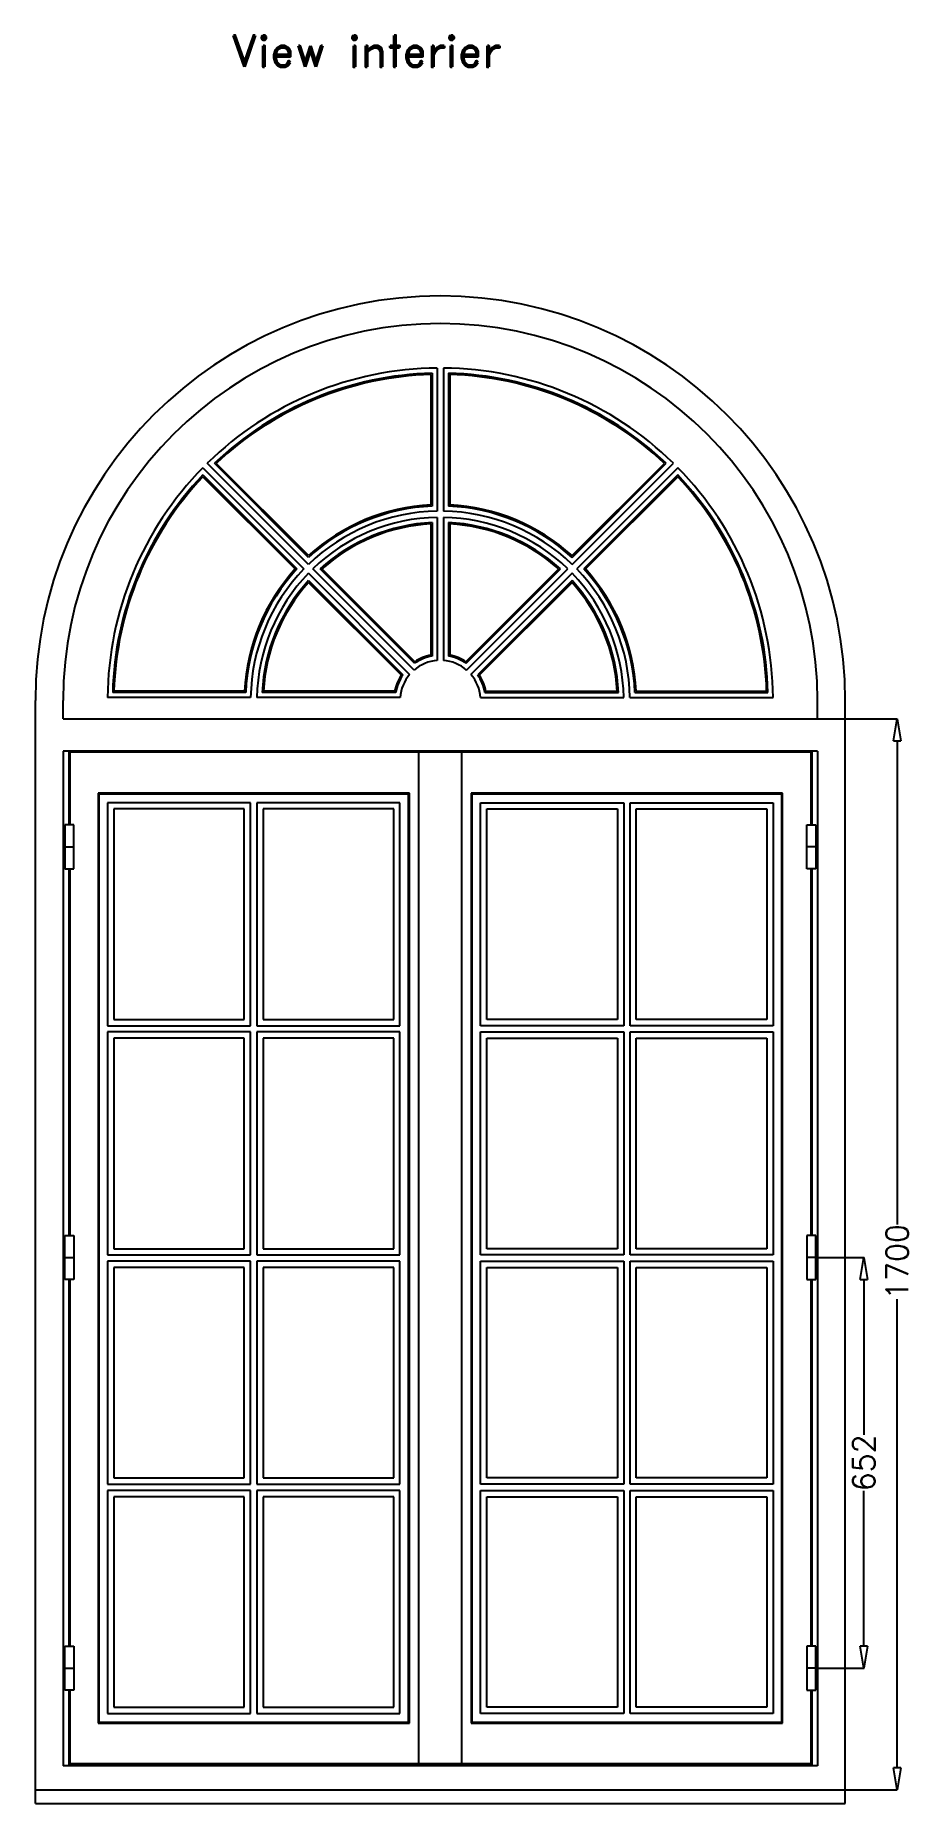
# Model space of a CAD drawing. Header units: millimetres. Extents: x 2806 to 10642, y -276 to 6064.
# Drawn here: x 9251 to 10642, y 3257 to 6064 of the extents above; entities that cross this region are included whole.
import ezdxf
from ezdxf.enums import TextEntityAlignment as Align

# ---------------------------------------------------------------- set-up
doc = ezdxf.new("R2010")
doc.units = ezdxf.units.MM
doc.layers.get('0').update_dxf_attribs({"color": 250})
doc.layers.add('dim', color=7, linetype='Continuous')
doc.layers.add('txt', color=189, linetype='Continuous')
doc.styles.add('ROMAND', font='romand.shx')
doc.styles.add('romans', font='romans.shx')
doc.dimstyles.new('ECH1-1 objet', dxfattribs={"dimtxt": 35, "dimasz": 35, "dimexe": 0.18, "dimexo": 0, "dimgap": 0.09, "dimtad": 0, "dimdec": 8, "dimdsep": 46, "dimtxsty": 'romans', "dimblk1": 'CLOSEDBLANK', "dimblk2": 'CLOSEDBLANK', "dimsah": 1, "dimcen": 1, "dimclrd": 9, "dimclre": 9, "dimclrt": 6, "dimadec": 0, "dimazin": 0, "dimtfac": 1, "dimtdec": 8, "dimtofl": 0, "dimtmove": 0, "dimatfit": 3, "dimldrblk": 'CLOSEDBLANK', "dimfxl": 1, "dimtolj": 1, "dimtzin": 0, "dimarcsym": 0})

msp = doc.modelspace()

# ---------------------------------------------------------------- texts
at = {"layer": 'txt', "style": 'ROMAND'}
msp.add_text('View interier', height=50, dxfattribs=at).set_placement((9775.63652106, 6013.77110727), align=Align.CENTER)

# ---------------------------------------------------------------- blocks, each defined once
blk = doc.blocks.new('_ClosedBlank')
at = {"color": 0, "linetype": 'ByBlock', "lineweight": -2}
for p, q in [((-1, 0.167), (0, 0)), ((-1, 0.167), (-1, -0.167)), ((0, 0), (-1, -0.167))]:
    blk.add_line(p, q, dxfattribs=at)
blk = doc.blocks.new('*D48')
at = {"layer": 'Defpoints', "color": 0, "transparency": 16777216}
for p in [(10489.5, 4123.6), (10489.5, 3471.6), (10565.8, 3471.6)]:
    blk.add_point(p, dxfattribs=at)
at = {"layer": 'dim', "color": 9, "lineweight": -2, "transparency": 16777216}
for p, q in [((10489.5, 4123.6), (10566, 4123.6)), ((10565.8, 4088.6), (10565.8, 3841.9)), ((10565.8, 3506.6), (10565.8, 3753.4)), ((10489.5, 3471.6), (10566, 3471.6))]:
    blk.add_line(p, q, dxfattribs=at)
at = {"layer": 'dim', "color": 9, "lineweight": -2, "transparency": 16777216, "xscale": 35, "yscale": 35, "zscale": 35}
for p, rotation in [((10565.8, 4123.6), 90), ((10565.8, 3471.6), 270)]:
    blk.add_blockref('_ClosedBlank', p, dxfattribs=dict(at, rotation=rotation))
at = {"layer": 'dim', "color": 6, "transparency": 16777216, "insert": (10565.8, 3797.6), "char_height": 35, "attachment_point": 5, "rotation": 90, "style": 'romans'}
blk.add_mtext('\\A1;652', dxfattribs=at)
blk = doc.blocks.new('*D74')
at = {"layer": 'Defpoints', "color": 0, "transparency": 16777216}
for p in [(10492.2, 4978.6), (10618.6, 4978.6), (10536.2, 3278.6)]:
    blk.add_point(p, dxfattribs=at)
at = {"layer": 'dim', "color": 9, "lineweight": -2, "transparency": 16777216}
for p, q in [((10492.2, 4978.6), (10618.8, 4978.6)), ((10618.6, 4943.6), (10618.6, 4175.8)), ((10618.6, 3313.6), (10618.6, 4057.3)), ((10536.2, 3278.6), (10618.8, 3278.6))]:
    blk.add_line(p, q, dxfattribs=at)
at = {"layer": 'dim', "color": 9, "lineweight": -2, "transparency": 16777216, "xscale": 35, "yscale": 35, "zscale": 35}
for p, rotation in [((10618.6, 4978.6), 90), ((10618.6, 3278.6), 270)]:
    blk.add_blockref('_ClosedBlank', p, dxfattribs=dict(at, rotation=rotation))
at = {"layer": 'dim', "color": 6, "transparency": 16777216, "insert": (10618.6, 4116.5), "char_height": 35, "attachment_point": 5, "rotation": 90, "style": 'romans'}
blk.add_mtext('\\A1;1700', dxfattribs=at)

# ---------------------------------------------------------------- dimensions: what is measured, and where the dimension line sits
at = {"layer": 'dim'}
dim = msp.add_linear_dim(base=(10618.5727516065, 4978.6223844145), p1=(10536.2419447292, 3278.6223844146), p2=(10492.2419447293, 4978.6223844145), angle=90, dimstyle='ECH1-1 objet', dxfattribs=at)
dim.commit()
dim.dimension.update_dxf_attribs({"geometry": '*D74', "text_midpoint": (10618.5727516065, 4116.5295240659), "dimtype": 160})
dim = msp.add_linear_dim(base=(10565.8302198699, 3471.6223844145), p1=(10489.4919447293, 4123.6223844145), p2=(10489.4919447292, 3471.6223844145), angle=90, dimstyle='ECH1-1 objet', dxfattribs=at)
dim.commit()
dim.dimension.update_dxf_attribs({"geometry": '*D48', "text_midpoint": (10565.8302198699, 3797.6223844146)})

# ---------------------------------------------------------------- linework, layer by layer
for p, q in [((9888.74194473, 5535.59870964), (9888.74194473, 5308.58085331)), ((9898.74194473, 5535.59870964), (9898.74194473, 5308.58085331)), ((9878.74194473, 5525.4051574), (9878.74194473, 5318.26043746)), ((9880.74194473, 5527.45985902), (9880.74194473, 5316.34880052)), ((9906.74194473, 5527.45985902), (9906.74194473, 5316.34880052)), ((9908.74194473, 5525.4051574), (9908.74194473, 5318.26043746)), ((9516.87077095, 5377.42249038), (9677.39663661, 5216.89662472)), ((9516.96895317, 5366.01059966), (9666.24701422, 5216.73253862)), ((9517.00763305, 5363.14349266), (9663.48106921, 5216.6700565)), ((9684.46770442, 5223.96769253), (9523.94183876, 5384.49355819)), ((9684.63179053, 5235.11731493), (9535.35372948, 5384.39537598)), ((9684.69427264, 5237.88325994), (9538.22083649, 5384.35669609)), ((10102.78961681, 5237.88325994), (10249.26305297, 5384.35669609)), ((10102.85209893, 5235.11731493), (10252.13015998, 5384.39537598)), ((10103.01618503, 5223.96769253), (10263.5420507, 5384.49355819)), ((10270.61311851, 5377.42249038), (10110.08725285, 5216.89662472)), ((10270.51493629, 5366.01059966), (10121.23687524, 5216.73253862)), ((10270.47625641, 5363.14349266), (10124.00282025, 5216.6700565)), ((9878.74194473, 5288.22174293), (9878.74194473, 5080.08616847)), ((9880.74194473, 5290.32364016), (9880.74194473, 5078.43904912)), ((9888.74194473, 5298.57942592), (9888.74194473, 5071.42677298)), ((9898.74194473, 5298.57942592), (9898.74194473, 5071.42677298)), ((9906.74194473, 5290.32364016), (9906.74194473, 5078.43904912)), ((9908.74194473, 5288.22174293), (9908.74194473, 5080.08616847)), ((9684.46871374, 5209.82454759), (9845.089895, 5049.20336633)), ((9684.64958159, 5198.32997125), (9834.47461274, 5048.50494009)), ((9684.72163381, 5195.4294919), (9831.89570991, 5048.25541579)), ((9852.16096281, 5056.27443414), (9691.53978155, 5216.8956154)), ((9852.85938905, 5066.8897164), (9703.0343579, 5216.71474756)), ((9853.10891335, 5069.46861923), (9705.93483724, 5216.64269534)), ((9934.37497611, 5069.46861923), (10081.54905222, 5216.64269534)), ((9934.62450041, 5066.8897164), (10084.44953156, 5216.71474756)), ((9935.32292665, 5056.27443414), (10095.9441079, 5216.8956154)), ((10103.01517572, 5209.82454759), (9942.39399446, 5049.20336633)), ((10102.83430787, 5198.32997125), (9953.00927672, 5048.50494009)), ((10102.76225565, 5195.4294919), (9955.58817954, 5048.25541579)), ((9251.24194473, 3256.62238441), (9251.24194473, 5007.62238441)), ((9295.24194473, 4978.62238441), (9295.24194473, 5007.62238441)), ((9592.78347583, 5012.62238441), (9365.7656195, 5012.62238441)), ((9585.01552863, 5020.62238441), (9373.90447013, 5020.62238441)), ((9583.10389168, 5022.62238441), (9375.95917174, 5022.62238441)), ((9829.93755617, 5012.62238441), (9602.78490323, 5012.62238441)), ((9822.92528002, 5020.62238441), (9611.04068898, 5020.62238441)), ((9821.27816067, 5022.62238441), (9613.14258621, 5022.62238441)), ((9957.54633329, 5012.62238441), (10184.69898623, 5012.62238441)), ((9964.55860943, 5020.62238441), (10176.44320047, 5020.62238441)), ((9966.20572879, 5022.62238441), (10174.34130325, 5022.62238441)), ((10194.70041362, 5012.62238441), (10421.71826996, 5012.62238441)), ((10202.46836083, 5020.62238441), (10413.57941933, 5020.62238441)), ((10204.37999777, 5022.62238441), (10411.52471771, 5022.62238441)), ((10492.24194473, 4978.62238441), (10492.24194473, 5007.62238441)), ((10536.24194473, 3256.62238441), (10536.24194473, 5007.62238441)), ((9295.24194473, 4978.62238441), (10492.24194473, 4978.62238441)), ((10492.24194473, 4927.62238441), (9295.24194473, 4927.62238441)), ((9295.24194473, 4927.62238441), (9295.24194473, 3316.62238441)), ((9304.24194473, 4927.62238441), (9304.24194473, 4810.62238441)), ((10481.74194473, 4925.62238441), (9305.74194473, 4925.62238441)), ((9305.74194473, 4925.62238441), (9305.74194473, 4810.62238441)), ((9859.74194473, 3319.62238441), (9859.74194473, 4925.62238441)), ((9927.74194473, 3319.62238441), (9927.74194473, 4925.62238441)), ((10481.74194473, 4925.62238441), (10481.74194473, 4810.62238441)), ((10483.24194473, 4927.62238441), (10483.24194473, 4810.62238441)), ((10492.24194473, 4927.62238441), (10492.24194473, 3316.62238441)), ((9844.74194473, 4860.62238441), (9350.74194473, 4860.62238441)), ((9350.74194473, 4860.62238441), (9350.74194473, 3384.62238441)), ((9843.49194473, 4859.37238441), (9351.99194473, 4859.37238441)), ((9351.99194473, 4859.37238441), (9351.99194473, 3385.87238441)), ((9843.49194473, 3385.87238441), (9843.49194473, 4859.37238441)), ((9844.74194473, 3384.62238441), (9844.74194473, 4860.62238441)), ((10436.74194473, 4860.62238441), (9942.74194473, 4860.62238441)), ((9942.74194473, 4860.62238441), (9942.74194473, 3384.62238441)), ((10435.49194473, 4859.37238441), (9943.99194473, 4859.37238441)), ((9943.99194473, 4859.37238441), (9943.99194473, 3385.87238441)), ((10435.49194473, 3385.87238441), (10435.49194473, 4859.37238441)), ((10436.74194473, 3384.62238441), (10436.74194473, 4860.62238441)), ((9592.74194473, 4845.62238441), (9365.74194473, 4845.62238441)), ((9365.74194473, 4845.62238441), (9365.74194473, 4491.62238441)), ((9582.74194473, 4835.62238441), (9375.74194473, 4835.62238441)), ((9375.74194473, 4835.62238441), (9375.74194473, 4501.62238441)), ((9582.74194473, 4501.62238441), (9582.74194473, 4835.62238441)), ((9592.74194473, 4491.62238441), (9592.74194473, 4845.62238441)), ((9829.74194473, 4845.62238441), (9602.74194473, 4845.62238441)), ((9602.74194473, 4845.62238441), (9602.74194473, 4491.62238441)), ((9819.74194473, 4835.62238441), (9612.74194473, 4835.62238441)), ((9612.74194473, 4835.62238441), (9612.74194473, 4501.62238441)), ((9819.74194473, 4501.62238441), (9819.74194473, 4835.62238441)), ((9829.74194473, 4491.62238441), (9829.74194473, 4845.62238441)), ((9957.74194473, 4491.62238441), (9957.74194473, 4845.62238441)), ((9957.74194473, 4845.62238441), (10184.74194473, 4845.62238441)), ((9967.74194473, 4501.62238441), (9967.74194473, 4835.62238441)), ((9967.74194473, 4835.62238441), (10174.74194473, 4835.62238441)), ((10174.74194473, 4835.62238441), (10174.74194473, 4501.62238441)), ((10184.74194473, 4845.62238441), (10184.74194473, 4491.62238441)), ((10194.74194473, 4491.62238441), (10194.74194473, 4845.62238441)), ((10194.74194473, 4845.62238441), (10421.74194473, 4845.62238441)), ((10204.74194473, 4501.62238441), (10204.74194473, 4835.62238441)), ((10204.74194473, 4835.62238441), (10411.74194473, 4835.62238441)), ((10411.74194473, 4835.62238441), (10411.74194473, 4501.62238441)), ((10421.74194473, 4845.62238441), (10421.74194473, 4491.62238441)), ((9311.99194473, 4810.62238441), (9297.99194473, 4810.62238441)), ((9297.99194473, 4810.62238441), (9297.99194473, 4740.62238441)), ((9311.99194473, 4740.62238441), (9311.99194473, 4810.62238441)), ((10475.49194473, 4810.62238441), (10489.49194473, 4810.62238441)), ((10475.49194473, 4740.62238441), (10475.49194473, 4810.62238441)), ((10489.49194473, 4810.62238441), (10489.49194473, 4740.62238441)), ((9297.99194473, 4775.62238441), (9311.99194473, 4775.62238441)), ((10489.49194473, 4775.62238441), (10475.49194473, 4775.62238441)), ((9297.99194473, 4740.62238441), (9311.99194473, 4740.62238441)), ((9304.24194473, 4740.62238441), (9304.24194473, 4158.62238441)), ((9305.74194473, 4740.62238441), (9305.74194473, 4158.62238441)), ((10489.49194473, 4740.62238441), (10475.49194473, 4740.62238441)), ((10481.74194473, 4740.62238441), (10481.74194473, 4158.62238441)), ((10483.24194473, 4740.62238441), (10483.24194473, 4158.62238441)), ((9365.74194473, 4491.62238441), (9592.74194473, 4491.62238441)), ((9375.74194473, 4501.62238441), (9582.74194473, 4501.62238441)), ((9602.74194473, 4491.62238441), (9829.74194473, 4491.62238441)), ((9612.74194473, 4501.62238441), (9819.74194473, 4501.62238441)), ((10184.74194473, 4491.62238441), (9957.74194473, 4491.62238441)), ((10174.74194473, 4501.62238441), (9967.74194473, 4501.62238441)), ((10421.74194473, 4491.62238441), (10194.74194473, 4491.62238441)), ((10411.74194473, 4501.62238441), (10204.74194473, 4501.62238441)), ((9592.74194473, 4481.62238441), (9365.74194473, 4481.62238441)), ((9365.74194473, 4481.62238441), (9365.74194473, 4127.62238441)), ((9582.74194473, 4471.62238441), (9375.74194473, 4471.62238441)), ((9375.74194473, 4471.62238441), (9375.74194473, 4137.62238441)), ((9582.74194473, 4137.62238441), (9582.74194473, 4471.62238441)), ((9592.74194473, 4127.62238441), (9592.74194473, 4481.62238441)), ((9829.74194473, 4481.62238441), (9602.74194473, 4481.62238441)), ((9602.74194473, 4481.62238441), (9602.74194473, 4127.62238441)), ((9819.74194473, 4471.62238441), (9612.74194473, 4471.62238441)), ((9612.74194473, 4471.62238441), (9612.74194473, 4137.62238441)), ((9819.74194473, 4137.62238441), (9819.74194473, 4471.62238441)), ((9829.74194473, 4127.62238441), (9829.74194473, 4481.62238441)), ((9957.74194473, 4127.62238441), (9957.74194473, 4481.62238441)), ((9957.74194473, 4481.62238441), (10184.74194473, 4481.62238441)), ((9967.74194473, 4137.62238441), (9967.74194473, 4471.62238441)), ((9967.74194473, 4471.62238441), (10174.74194473, 4471.62238441)), ((10174.74194473, 4471.62238441), (10174.74194473, 4137.62238441)), ((10184.74194473, 4481.62238441), (10184.74194473, 4127.62238441)), ((10194.74194473, 4127.62238441), (10194.74194473, 4481.62238441)), ((10194.74194473, 4481.62238441), (10421.74194473, 4481.62238441)), ((10204.74194473, 4137.62238441), (10204.74194473, 4471.62238441)), ((10204.74194473, 4471.62238441), (10411.74194473, 4471.62238441)), ((10411.74194473, 4471.62238441), (10411.74194473, 4137.62238441)), ((10421.74194473, 4481.62238441), (10421.74194473, 4127.62238441)), ((9297.99194473, 4088.62238441), (9297.99194473, 4158.62238441)), ((9297.99194473, 4158.62238441), (9311.99194473, 4158.62238441)), ((9311.99194473, 4158.62238441), (9311.99194473, 4088.62238441)), ((10489.49194473, 4158.62238441), (10475.49194473, 4158.62238441)), ((10475.49194473, 4158.62238441), (10475.49194473, 4088.62238441)), ((10489.49194473, 4088.62238441), (10489.49194473, 4158.62238441)), ((9365.74194473, 4127.62238441), (9592.74194473, 4127.62238441)), ((9375.74194473, 4137.62238441), (9582.74194473, 4137.62238441)), ((9602.74194473, 4127.62238441), (9829.74194473, 4127.62238441)), ((9612.74194473, 4137.62238441), (9819.74194473, 4137.62238441)), ((10184.74194473, 4127.62238441), (9957.74194473, 4127.62238441)), ((10174.74194473, 4137.62238441), (9967.74194473, 4137.62238441)), ((10421.74194473, 4127.62238441), (10194.74194473, 4127.62238441)), ((10411.74194473, 4137.62238441), (10204.74194473, 4137.62238441)), ((9297.99194473, 4123.62238441), (9311.99194473, 4123.62238441)), ((9592.74194473, 4117.62238441), (9365.74194473, 4117.62238441)), ((9365.74194473, 4117.62238441), (9365.74194473, 3763.62238441)), ((9582.74194473, 4107.62238441), (9375.74194473, 4107.62238441)), ((9375.74194473, 4107.62238441), (9375.74194473, 3773.62238441)), ((9582.74194473, 3773.62238441), (9582.74194473, 4107.62238441)), ((9592.74194473, 3763.62238441), (9592.74194473, 4117.62238441)), ((9829.74194473, 4117.62238441), (9602.74194473, 4117.62238441)), ((9602.74194473, 4117.62238441), (9602.74194473, 3763.62238441)), ((9819.74194473, 4107.62238441), (9612.74194473, 4107.62238441)), ((9612.74194473, 4107.62238441), (9612.74194473, 3773.62238441)), ((9819.74194473, 3773.62238441), (9819.74194473, 4107.62238441)), ((9829.74194473, 3763.62238441), (9829.74194473, 4117.62238441)), ((9957.74194473, 3763.62238441), (9957.74194473, 4117.62238441)), ((9957.74194473, 4117.62238441), (10184.74194473, 4117.62238441)), ((9967.74194473, 3773.62238441), (9967.74194473, 4107.62238441)), ((9967.74194473, 4107.62238441), (10174.74194473, 4107.62238441)), ((10174.74194473, 4107.62238441), (10174.74194473, 3773.62238441)), ((10184.74194473, 4117.62238441), (10184.74194473, 3763.62238441)), ((10194.74194473, 3763.62238441), (10194.74194473, 4117.62238441)), ((10194.74194473, 4117.62238441), (10421.74194473, 4117.62238441)), ((10204.74194473, 3773.62238441), (10204.74194473, 4107.62238441)), ((10204.74194473, 4107.62238441), (10411.74194473, 4107.62238441)), ((10411.74194473, 4107.62238441), (10411.74194473, 3773.62238441)), ((10421.74194473, 4117.62238441), (10421.74194473, 3763.62238441)), ((10489.49194473, 4123.62238441), (10475.49194473, 4123.62238441)), ((9311.99194473, 4088.62238441), (9297.99194473, 4088.62238441)), ((9304.24194473, 4088.62238441), (9304.24194473, 3506.62238441)), ((9305.74194473, 4088.62238441), (9305.74194473, 3506.62238441)), ((10475.49194473, 4088.62238441), (10489.49194473, 4088.62238441)), ((10481.74194473, 4088.62238441), (10481.74194473, 3506.62238441)), ((10483.24194473, 4088.62238441), (10483.24194473, 3506.62238441)), ((9365.74194473, 3763.62238441), (9592.74194473, 3763.62238441)), ((9375.74194473, 3773.62238441), (9582.74194473, 3773.62238441)), ((9602.74194473, 3763.62238441), (9829.74194473, 3763.62238441)), ((9612.74194473, 3773.62238441), (9819.74194473, 3773.62238441)), ((10184.74194473, 3763.62238441), (9957.74194473, 3763.62238441)), ((10174.74194473, 3773.62238441), (9967.74194473, 3773.62238441)), ((10421.74194473, 3763.62238441), (10194.74194473, 3763.62238441)), ((10411.74194473, 3773.62238441), (10204.74194473, 3773.62238441)), ((9592.74194473, 3753.62238441), (9365.74194473, 3753.62238441)), ((9365.74194473, 3753.62238441), (9365.74194473, 3399.62238441)), ((9582.74194473, 3743.62238441), (9375.74194473, 3743.62238441)), ((9375.74194473, 3743.62238441), (9375.74194473, 3409.62238441)), ((9582.74194473, 3409.62238441), (9582.74194473, 3743.62238441)), ((9592.74194473, 3399.62238441), (9592.74194473, 3753.62238441)), ((9829.74194473, 3753.62238441), (9602.74194473, 3753.62238441)), ((9602.74194473, 3753.62238441), (9602.74194473, 3399.62238441)), ((9819.74194473, 3743.62238441), (9612.74194473, 3743.62238441)), ((9612.74194473, 3743.62238441), (9612.74194473, 3409.62238441)), ((9819.74194473, 3409.62238441), (9819.74194473, 3743.62238441)), ((9829.74194473, 3399.62238441), (9829.74194473, 3753.62238441)), ((9957.74194473, 3399.62238441), (9957.74194473, 3753.62238441)), ((9957.74194473, 3753.62238441), (10184.74194473, 3753.62238441)), ((9967.74194473, 3409.62238441), (9967.74194473, 3743.62238441)), ((9967.74194473, 3743.62238441), (10174.74194473, 3743.62238441)), ((10174.74194473, 3743.62238441), (10174.74194473, 3409.62238441)), ((10184.74194473, 3753.62238441), (10184.74194473, 3399.62238441)), ((10194.74194473, 3399.62238441), (10194.74194473, 3753.62238441)), ((10194.74194473, 3753.62238441), (10421.74194473, 3753.62238441)), ((10204.74194473, 3409.62238441), (10204.74194473, 3743.62238441)), ((10204.74194473, 3743.62238441), (10411.74194473, 3743.62238441)), ((10411.74194473, 3743.62238441), (10411.74194473, 3409.62238441)), ((10421.74194473, 3753.62238441), (10421.74194473, 3399.62238441)), ((9297.99194473, 3436.62238441), (9297.99194473, 3506.62238441)), ((9297.99194473, 3506.62238441), (9311.99194473, 3506.62238441)), ((9311.99194473, 3506.62238441), (9311.99194473, 3436.62238441)), ((10489.49194473, 3506.62238441), (10475.49194473, 3506.62238441)), ((10475.49194473, 3506.62238441), (10475.49194473, 3436.62238441)), ((10489.49194473, 3436.62238441), (10489.49194473, 3506.62238441)), ((9297.99194473, 3471.62238441), (9311.99194473, 3471.62238441)), ((10489.49194473, 3471.62238441), (10475.49194473, 3471.62238441)), ((9311.99194473, 3436.62238441), (9297.99194473, 3436.62238441)), ((9304.24194473, 3436.62238441), (9304.24194473, 3316.62238441)), ((9305.74194473, 3436.62238441), (9305.74194473, 3319.62238441)), ((10475.49194473, 3436.62238441), (10489.49194473, 3436.62238441)), ((10481.74194473, 3436.62238441), (10481.74194473, 3319.62238441)), ((10483.24194473, 3436.62238441), (10483.24194473, 3316.62238441)), ((9365.74194473, 3399.62238441), (9592.74194473, 3399.62238441)), ((9375.74194473, 3409.62238441), (9582.74194473, 3409.62238441)), ((9602.74194473, 3399.62238441), (9829.74194473, 3399.62238441)), ((9612.74194473, 3409.62238441), (9819.74194473, 3409.62238441)), ((10184.74194473, 3399.62238441), (9957.74194473, 3399.62238441)), ((10174.74194473, 3409.62238441), (9967.74194473, 3409.62238441)), ((10421.74194473, 3399.62238441), (10194.74194473, 3399.62238441)), ((10411.74194473, 3409.62238441), (10204.74194473, 3409.62238441)), ((9350.74194473, 3384.62238441), (9844.74194473, 3384.62238441)), ((9351.99194473, 3385.87238441), (9843.49194473, 3385.87238441)), ((9942.74194473, 3384.62238441), (10436.74194473, 3384.62238441)), ((9943.99194473, 3385.87238441), (10435.49194473, 3385.87238441)), ((10492.24194473, 3316.62238441), (9295.24194473, 3316.62238441)), ((10481.74194473, 3319.62238441), (9305.74194473, 3319.62238441)), ((9251.24194473, 3278.62238441), (10536.24194473, 3278.62238441)), ((9251.24194473, 3256.62238441), (10536.24194473, 3256.62238441))]:
    msp.add_line(p, q)
for radius, start, end in [(642.5, 0, 180), (598.5, 0, 180), (528, 90.5425817792, 134.4574182208), (528, 45.5425817792, 89.4574182208), (520, 91.4325437376, 133.5674562624), (518, 91.659376158, 133.340623842), (520, 46.4325437376, 88.5674562624), (518, 46.659376158, 88.340623842), (528, 135.5425817792, 179.4574182208), (520, 136.4325437376, 178.5674562624), (518, 136.659376158, 178.340623842), (518, 1.659376158, 43.340623842), (520, 1.4325437376, 43.5674562624), (528, 0.5425817792, 44.4574182208), (301, 90.9518009107, 134.0481990893), (309, 92.41121371, 132.58878629), (311, 92.764534588, 132.235465412), (301, 45.9518009107, 89.0481990893), (309, 47.41121371, 87.58878629), (311, 47.764534588, 87.235465412), (291, 90.9845120118, 134.0154879882), (283, 92.6328881232, 132.3671118768), (281, 93.0599479677, 131.9400520323), (291, 45.9845120118, 89.0154879882), (283, 47.6328881232, 87.3671118768), (281, 48.0599479677, 86.9400520323), (311, 137.764534588, 177.235465412), (309, 137.41121371, 177.58878629), (301, 135.9518009107, 179.0481990893), (291, 135.9845120118, 179.0154879882), (283, 137.6328881232, 177.3671118768), (281, 138.0599479677, 176.9400520323), (281, 3.0599479677, 41.9400520323), (283, 2.6328881232, 42.3671118768), (291, 0.9845120118, 44.0154879882), (301, 0.9518009107, 44.0481990893), (309, 2.41121371, 42.58878629), (311, 2.764534588, 42.235465412), (64, 94.480798786, 130.519201214), (72, 100.402121009, 124.597878991), (74, 101.6950504026, 123.3049495974), (64, 49.480798786, 85.519201214), (72, 55.402121009, 79.597878991), (74, 56.6950504026, 78.3049495974), (74, 146.6950504026, 168.3049495974), (72, 145.402121009, 169.597878991), (64, 139.480798786, 175.519201214), (64, 4.480798786, 40.519201214), (72, 10.402121009, 34.597878991), (74, 11.6950504026, 33.3049495974)]:
    msp.add_arc((9893.74194473, 5007.62238441), radius, start, end)

msp.set_redraw_order([(e.dxf.handle, doc.entitydb.next_handle()) for e in msp.query("TEXT MTEXT ATTDEF DIMENSION ARC_DIMENSION")])  # texts and dimensions are drawn at this point

doc.saveas('drawing.dxf')
